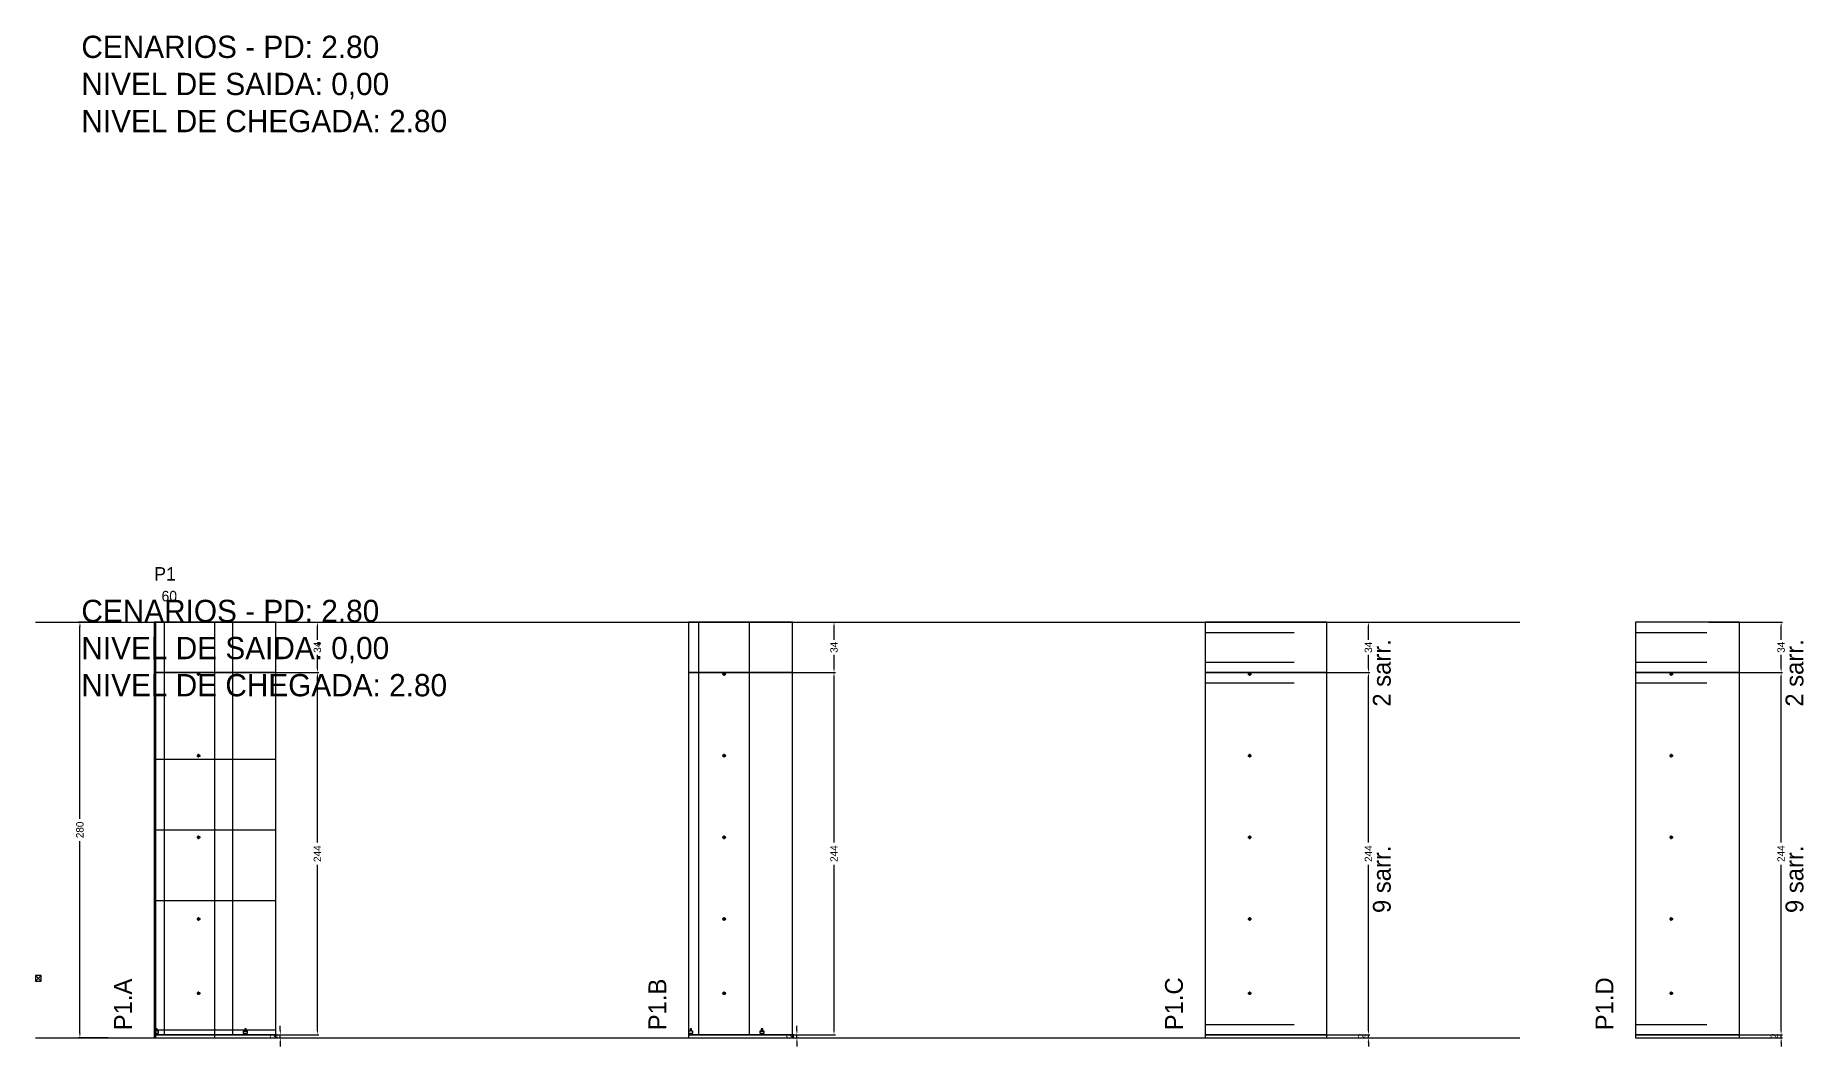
# Model space of a CAD drawing. Header units: centimetres. Extents: x -8500 to 4299, y -7226 to 295.
# Drawn here: x -7000 to -5809, y -386 to 295 of the extents above; entities that cross this region are included whole.
import ezdxf

# ---------------------------------------------------------------- set-up
doc = ezdxf.new("R2010")
doc.units = ezdxf.units.CM
doc.linetypes.add('DASHED', pattern=[2, -2])
for name, color, linetype in [('CHAPA', 140, 'Continuous'), ('COTA', 241, 'Continuous'), ('COTAS FURACAO', 16, 'Continuous'), ('Madeira', 30, 'Continuous'), ('MEIO_PONT', 160, 'Continuous'), ('NOMENCLATURA', 7, 'Continuous'), ('Nível', 160, 'Continuous'), ('Painéis', 200, 'Continuous'), ('Perfil Metálico', 150, 'Continuous'), ('SARR_2.2x7', 40, 'Continuous'), ('SARRAFO DE PRESSAO', 200, 'Continuous'), ('texto', 7, 'Continuous'), ('TEXTO_GERAL', 7, 'Continuous')]:
    doc.layers.add(name, color=color, linetype=linetype)
doc.dimstyles.new('PAINEL-NOVA', dxfattribs={"dimtxt": 5, "dimasz": 3, "dimexe": 1, "dimexo": 1, "dimgap": 1, "dimtad": 1, "dimcen": 2.5, "dimazin": 3, "dimtfac": 1, "dimtmove": 0, "dimatfit": 3})

msp = doc.modelspace()

# ---------------------------------------------------------------- texts
at = {"layer": 'NOMENCLATURA'}
for s, p in [('CENARIOS - PD: 2.80', (-6969, 280)), ('NIVEL DE SAIDA: 0,00', (-6969, 255)), ('NIVEL DE CHEGADA: 2.80', (-6969, 230)), ('CENARIOS - PD: 2.80', (-6969, -100)), ('NIVEL DE SAIDA: 0,00', (-6969, -125)), ('NIVEL DE CHEGADA: 2.80', (-6969, -150))]:
    msp.add_text(s, height=15, dxfattribs=at).set_placement(p)
for s, p in [('2 sarr.', (-6087, -157)), ('2 sarr.', (-5809, -157)), ('9 sarr.', (-6087, -296)), ('9 sarr.', (-5809, -296)), ('P1.A', (-6935, -375)), ('P1.B', (-6575, -375)), ('P1.C', (-6227, -375)), ('P1.D', (-5937, -375))]:
    msp.add_text(s, height=12, rotation=90, dxfattribs=at).set_placement(p)
at = {"layer": 'texto'}
msp.add_text('60', height=7, dxfattribs=at).set_placement((-6915, -86))
at = {"layer": 'TEXTO_GERAL'}
msp.add_text('P1', height=9, dxfattribs=at).set_placement((-6920, -72))

# ---------------------------------------------------------------- blocks, each defined once
blk = doc.blocks.new('_CLOSEDFILLED')
at = {"color": 0, "linetype": 'BYBLOCK'}
blk.add_solid([(-1, 0.16), (0, 0), (-1, -0.16)], dxfattribs=at)
blk = doc.blocks.new('*D1')
for p, q in [((-6951, -100), (-6971, -100)), ((-6970, -232.5), (-6970, -103)), ((-6970, -377), (-6970, -247.5)), ((-6951, -380), (-6971, -380))]:
    blk.add_line(p, q)
at = {"layer": 'Defpoints'}
for p in [(-6950, -100), (-6970, -380), (-6950, -380)]:
    blk.add_point(p, dxfattribs=at)
at = {"layer": 'COTA', "xscale": 3, "yscale": 3}
for p, rotation in [((-6970, -100), 90), ((-6970, -380), 270)]:
    blk.add_blockref('_CLOSEDFILLED', p, dxfattribs=dict(at, rotation=rotation))
at = {"layer": 'COTA', "insert": (-6970, -240), "char_height": 5, "attachment_point": 5, "rotation": 90}
blk.add_mtext('280', dxfattribs=at)
blk = doc.blocks.new('MULDURA')
at = {"layer": 'Paineis'}
for p, q in [((0, 0), (4, 4)), ((4, 0), (0, 4))]:
    blk.add_line(p, q, dxfattribs=at)
blk.add_lwpolyline([(0, 0), (4, 0), (4, 4), (0, 4)], close=True, dxfattribs=at)
blk = doc.blocks.new('*D3')
for p, q in [((-6859, -134), (-6809, -134)), ((-6810, -248.5), (-6810, -137)), ((-6810, -375), (-6810, -263.5)), ((-6859, -378), (-6809, -378))]:
    blk.add_line(p, q)
at = {"layer": 'Defpoints'}
for p in [(-6860, -134), (-6860, -378), (-6810, -378)]:
    blk.add_point(p, dxfattribs=at)
at = {"layer": 'COTA', "xscale": 3, "yscale": 3}
for p, rotation in [((-6810, -134), 90), ((-6810, -378), 270)]:
    blk.add_blockref('_CLOSEDFILLED', p, dxfattribs=dict(at, rotation=rotation))
at = {"layer": 'COTA', "insert": (-6810, -256), "char_height": 5, "attachment_point": 5, "rotation": 90}
blk.add_mtext('244', dxfattribs=at)
blk = doc.blocks.new('*D4')
for p, q in [((-6859, -100), (-6809, -100)), ((-6810, -112), (-6810, -103)), ((-6810, -131), (-6810, -122)), ((-6859, -134), (-6809, -134))]:
    blk.add_line(p, q)
at = {"layer": 'Defpoints'}
for p in [(-6860, -100), (-6860, -134), (-6810, -134)]:
    blk.add_point(p, dxfattribs=at)
at = {"layer": 'COTA', "xscale": 3, "yscale": 3}
for p, rotation in [((-6810, -100), 90), ((-6810, -134), 270)]:
    blk.add_blockref('_CLOSEDFILLED', p, dxfattribs=dict(at, rotation=rotation))
at = {"layer": 'COTA', "insert": (-6810, -117), "char_height": 5, "attachment_point": 5, "rotation": 90}
blk.add_mtext('34', dxfattribs=at)
blk = doc.blocks.new('SLIPTEE')
at = {"layer": 'Paineis'}
blk.add_lwpolyline([(0, 0), (3, 0), (3, 1.5), (2, 1.5), (2, 3), (1, 3), (1, 1.5), (0, 1.5)], close=True, dxfattribs=at)
blk = doc.blocks.new('SLIPTDD')
at = {"layer": 'Paineis'}
blk.add_line((0, 1.5), (3, 1.5), dxfattribs=at)
blk.add_lwpolyline([(0, 0), (3, 0), (3, 1.5), (2, 1.5), (2, 3), (1, 3), (1, 1.5), (0, 1.5)], close=True, dxfattribs=at)
blk = doc.blocks.new('furacao')
at = {"layer": 'COTAS FURACAO'}
for p, q in [((-1.2, 0), (1.2, 0)), ((0, -1.2), (0, 1.2))]:
    blk.add_line(p, q, dxfattribs=at)
blk.add_circle((0, 0), 0.8, dxfattribs=at)
blk = doc.blocks.new('*D6')
for p, q in [((-6511, -134), (-6461, -134)), ((-6462, -248.5), (-6462, -137)), ((-6462, -375), (-6462, -263.5)), ((-6511, -378), (-6461, -378))]:
    blk.add_line(p, q)
at = {"layer": 'Defpoints'}
for p in [(-6512, -134), (-6512, -378), (-6462, -378)]:
    blk.add_point(p, dxfattribs=at)
at = {"layer": 'COTA', "xscale": 3, "yscale": 3}
for p, rotation in [((-6462, -134), 90), ((-6462, -378), 270)]:
    blk.add_blockref('_CLOSEDFILLED', p, dxfattribs=dict(at, rotation=rotation))
at = {"layer": 'COTA', "insert": (-6462, -256), "char_height": 5, "attachment_point": 5, "rotation": 90}
blk.add_mtext('244', dxfattribs=at)
blk = doc.blocks.new('*D7')
for p, q in [((-6511, -100), (-6461, -100)), ((-6462, -112), (-6462, -103)), ((-6462, -131), (-6462, -122)), ((-6511, -134), (-6461, -134))]:
    blk.add_line(p, q)
at = {"layer": 'Defpoints'}
for p in [(-6512, -100), (-6512, -134), (-6462, -134)]:
    blk.add_point(p, dxfattribs=at)
at = {"layer": 'COTA', "xscale": 3, "yscale": 3}
for p, rotation in [((-6462, -100), 90), ((-6462, -134), 270)]:
    blk.add_blockref('_CLOSEDFILLED', p, dxfattribs=dict(at, rotation=rotation))
at = {"layer": 'COTA', "insert": (-6462, -117), "char_height": 5, "attachment_point": 5, "rotation": 90}
blk.add_mtext('34', dxfattribs=at)
blk = doc.blocks.new('*D9')
for p, q in [((-6151, -134), (-6101, -134)), ((-6102, -248.5), (-6102, -137)), ((-6102, -375), (-6102, -263.5)), ((-6151, -378), (-6101, -378))]:
    blk.add_line(p, q)
at = {"layer": 'Defpoints'}
for p in [(-6152, -134), (-6152, -378), (-6102, -378)]:
    blk.add_point(p, dxfattribs=at)
at = {"layer": 'COTA', "xscale": 3, "yscale": 3}
for p, rotation in [((-6102, -134), 90), ((-6102, -378), 270)]:
    blk.add_blockref('_CLOSEDFILLED', p, dxfattribs=dict(at, rotation=rotation))
at = {"layer": 'COTA', "insert": (-6102, -256), "char_height": 5, "attachment_point": 5, "rotation": 90}
blk.add_mtext('244', dxfattribs=at)
blk = doc.blocks.new('*D10')
for p, q in [((-6151, -100), (-6101, -100)), ((-6102, -112), (-6102, -103)), ((-6102, -131), (-6102, -122)), ((-6151, -134), (-6101, -134))]:
    blk.add_line(p, q)
at = {"layer": 'Defpoints'}
for p in [(-6152, -100), (-6152, -134), (-6102, -134)]:
    blk.add_point(p, dxfattribs=at)
at = {"layer": 'COTA', "xscale": 3, "yscale": 3}
for p, rotation in [((-6102, -100), 90), ((-6102, -134), 270)]:
    blk.add_blockref('_CLOSEDFILLED', p, dxfattribs=dict(at, rotation=rotation))
at = {"layer": 'COTA', "insert": (-6102, -117), "char_height": 5, "attachment_point": 5, "rotation": 90}
blk.add_mtext('34', dxfattribs=at)
blk = doc.blocks.new('*D12')
for p, q in [((-5873, -134), (-5823, -134)), ((-5824, -248.5), (-5824, -137)), ((-5824, -375), (-5824, -263.5)), ((-5873, -378), (-5823, -378))]:
    blk.add_line(p, q)
at = {"layer": 'Defpoints'}
for p in [(-5874, -134), (-5874, -378), (-5824, -378)]:
    blk.add_point(p, dxfattribs=at)
at = {"layer": 'COTA', "xscale": 3, "yscale": 3}
for p, rotation in [((-5824, -134), 90), ((-5824, -378), 270)]:
    blk.add_blockref('_CLOSEDFILLED', p, dxfattribs=dict(at, rotation=rotation))
at = {"layer": 'COTA', "insert": (-5824, -256), "char_height": 5, "attachment_point": 5, "rotation": 90}
blk.add_mtext('244', dxfattribs=at)
blk = doc.blocks.new('*D13')
for p, q in [((-5873, -100), (-5823, -100)), ((-5824, -112), (-5824, -103)), ((-5824, -131), (-5824, -122)), ((-5873, -134), (-5823, -134))]:
    blk.add_line(p, q)
at = {"layer": 'Defpoints'}
for p in [(-5874, -100), (-5874, -134), (-5824, -134)]:
    blk.add_point(p, dxfattribs=at)
at = {"layer": 'COTA', "xscale": 3, "yscale": 3}
for p, rotation in [((-5824, -100), 90), ((-5824, -134), 270)]:
    blk.add_blockref('_CLOSEDFILLED', p, dxfattribs=dict(at, rotation=rotation))
at = {"layer": 'COTA', "insert": (-5824, -117), "char_height": 5, "attachment_point": 5, "rotation": 90}
blk.add_mtext('34', dxfattribs=at)

# ---------------------------------------------------------------- dimensions: what is measured, and where the dimension line sits
at = {"layer": 'COTA'}
for base, p1, p2, picture, middle in [((-6970, -380), (-6950, -380), (-6950, -100), '*D1', (-6970, -240)), ((-6810, -134), (-6860, -134), (-6860, -100), '*D4', (-6810, -117)), ((-6462, -134), (-6512, -134), (-6512, -100), '*D7', (-6462, -117)), ((-6102, -134), (-6152, -134), (-6152, -100), '*D10', (-6102, -117)), ((-5824, -134), (-5874, -134), (-5874, -100), '*D13', (-5824, -117)), ((-6810, -378), (-6860, -378), (-6860, -134), '*D3', (-6810, -256)), ((-6462, -378), (-6512, -378), (-6512, -134), '*D6', (-6462, -256)), ((-6102, -378), (-6152, -378), (-6152, -134), '*D9', (-6102, -256)), ((-5824, -378), (-5874, -378), (-5874, -134), '*D12', (-5824, -256))]:
    dim = msp.add_linear_dim(base=base, p1=p1, p2=p2, angle=90, dimstyle='PAINEL-NOVA', dxfattribs=at)
    dim.commit()
    dim.dimension.update_dxf_attribs({"geometry": picture, "text_midpoint": middle})
for base, p1, p2 in [((-6835, -380), (-6860, -380), (-6860, -378)), ((-6487, -380), (-6512, -380), (-6512, -378)), ((-6102, -380), (-6152, -380), (-6152, -378)), ((-5824, -380), (-5874, -380), (-5874, -378))]:
    msp.add_linear_dim(base=base, p1=p1, p2=p2, angle=90, dimstyle='PAINEL-NOVA', dxfattribs=at).render()

# ---------------------------------------------------------------- linework, layer by layer
at = {"layer": 'CHAPA'}
msp.add_lwpolyline([(-6920, -380), (-6918.8, -380), (-6918.8, -100), (-6920, -100)], close=True, dxfattribs=at)
at = {"layer": 'Madeira'}
for points in [[(-6920, -192.4), (-6838, -192.4)], [(-6920, -287.6), (-6838, -287.6)]]:
    msp.add_lwpolyline(points, dxfattribs=at)
at = {"layer": 'MEIO_PONT'}
msp.add_lwpolyline([(-6920, -240), (-6838, -240)], dxfattribs=at)
at = {"layer": 'Nível', "linetype": 'DASHED'}
for points in [[(-7000, -100), (-6000, -100)], [(-7000, -380), (-6000, -380)]]:
    msp.add_lwpolyline(points, dxfattribs=at)
at = {"layer": 'Painéis'}
for points in [[(-6920, -134), (-6838, -134), (-6838, -100), (-6920, -100)], [(-6920, -380), (-6838, -380), (-6838, -100), (-6920, -100)], [(-6560, -134), (-6490, -134), (-6490, -100), (-6560, -100)], [(-6212, -134), (-6130, -134), (-6130, -100), (-6212, -100)], [(-5922, -134), (-5852, -134), (-5852, -100), (-5922, -100)], [(-6920, -378), (-6838, -378), (-6838, -134), (-6920, -134)], [(-6560, -378), (-6490, -378), (-6490, -134), (-6560, -134)], [(-6212, -378), (-6130, -378), (-6130, -134), (-6212, -134)], [(-5922, -378), (-5852, -378), (-5852, -134), (-5922, -134)], [(-6920, -380), (-6838, -380), (-6838, -378), (-6920, -378)], [(-6560, -380), (-6490, -380), (-6490, -378), (-6560, -378)], [(-6212, -380), (-6130, -380), (-6130, -378), (-6212, -378)], [(-5922, -380), (-5852, -380), (-5852, -378), (-5922, -378)]]:
    msp.add_lwpolyline(points, close=True, dxfattribs=at)
at = {"layer": 'Perfil Metálico'}
msp.add_line((-6879, -380), (-6879, -100), dxfattribs=at)
at = {"layer": 'SARR_2.2x7'}
for points in [[(-6913, -134), (-6913, -100)], [(-6867, -134), (-6867, -100)], [(-6553, -134), (-6553, -100)], [(-6519, -134), (-6519, -100)], [(-6212, -107), (-6152, -107)], [(-5922, -107), (-5874, -107)], [(-6212, -127), (-6152, -127)], [(-5922, -127), (-5874, -127)], [(-6212, -141), (-6152, -141)], [(-5922, -141), (-5874, -141)], [(-6212, -371), (-6152, -371)], [(-5922, -371), (-5874, -371)]]:
    msp.add_lwpolyline(points, dxfattribs=at)
at = {"layer": 'SARR_2.2x7', "linetype": 'DASHED'}
for points in [[(-6913, -378), (-6913, -134)], [(-6867, -378), (-6867, -134)], [(-6553, -378), (-6553, -134)], [(-6519, -378), (-6519, -134)]]:
    msp.add_lwpolyline(points, dxfattribs=at)
at = {"layer": 'SARRAFO DE PRESSAO'}
msp.add_lwpolyline([(-6920, -380), (-6838, -380), (-6838, -375), (-6920, -375)], close=True, dxfattribs=at)

# ---------------------------------------------------------------- block references
at = {"layer": 'COTA'}
for name, p in [('furacao', (-6890, -135)), ('furacao', (-6536, -135)), ('furacao', (-6182, -135)), ('furacao', (-5898, -135)), ('furacao', (-6890, -190)), ('furacao', (-6536, -190)), ('furacao', (-6182, -190)), ('furacao', (-5898, -190)), ('furacao', (-6890, -245)), ('furacao', (-6536, -245)), ('furacao', (-6182, -245)), ('furacao', (-5898, -245)), ('furacao', (-6890, -300)), ('furacao', (-6536, -300)), ('furacao', (-6182, -300)), ('furacao', (-5898, -300)), ('MULDURA', (-7000, -342)), ('furacao', (-6890, -350)), ('furacao', (-6536, -350)), ('furacao', (-6182, -350)), ('furacao', (-5898, -350)), ('SLIPTEE', (-6920, -377)), ('SLIPTDD', (-6860, -377)), ('SLIPTEE', (-6560, -377)), ('SLIPTDD', (-6512, -377))]:
    msp.add_blockref(name, p, dxfattribs=at)

msp.set_redraw_order([(e.dxf.handle, doc.entitydb.next_handle()) for e in msp.query("TEXT MTEXT ATTDEF DIMENSION ARC_DIMENSION")])  # texts and dimensions are drawn at this point

doc.saveas('drawing.dxf')
